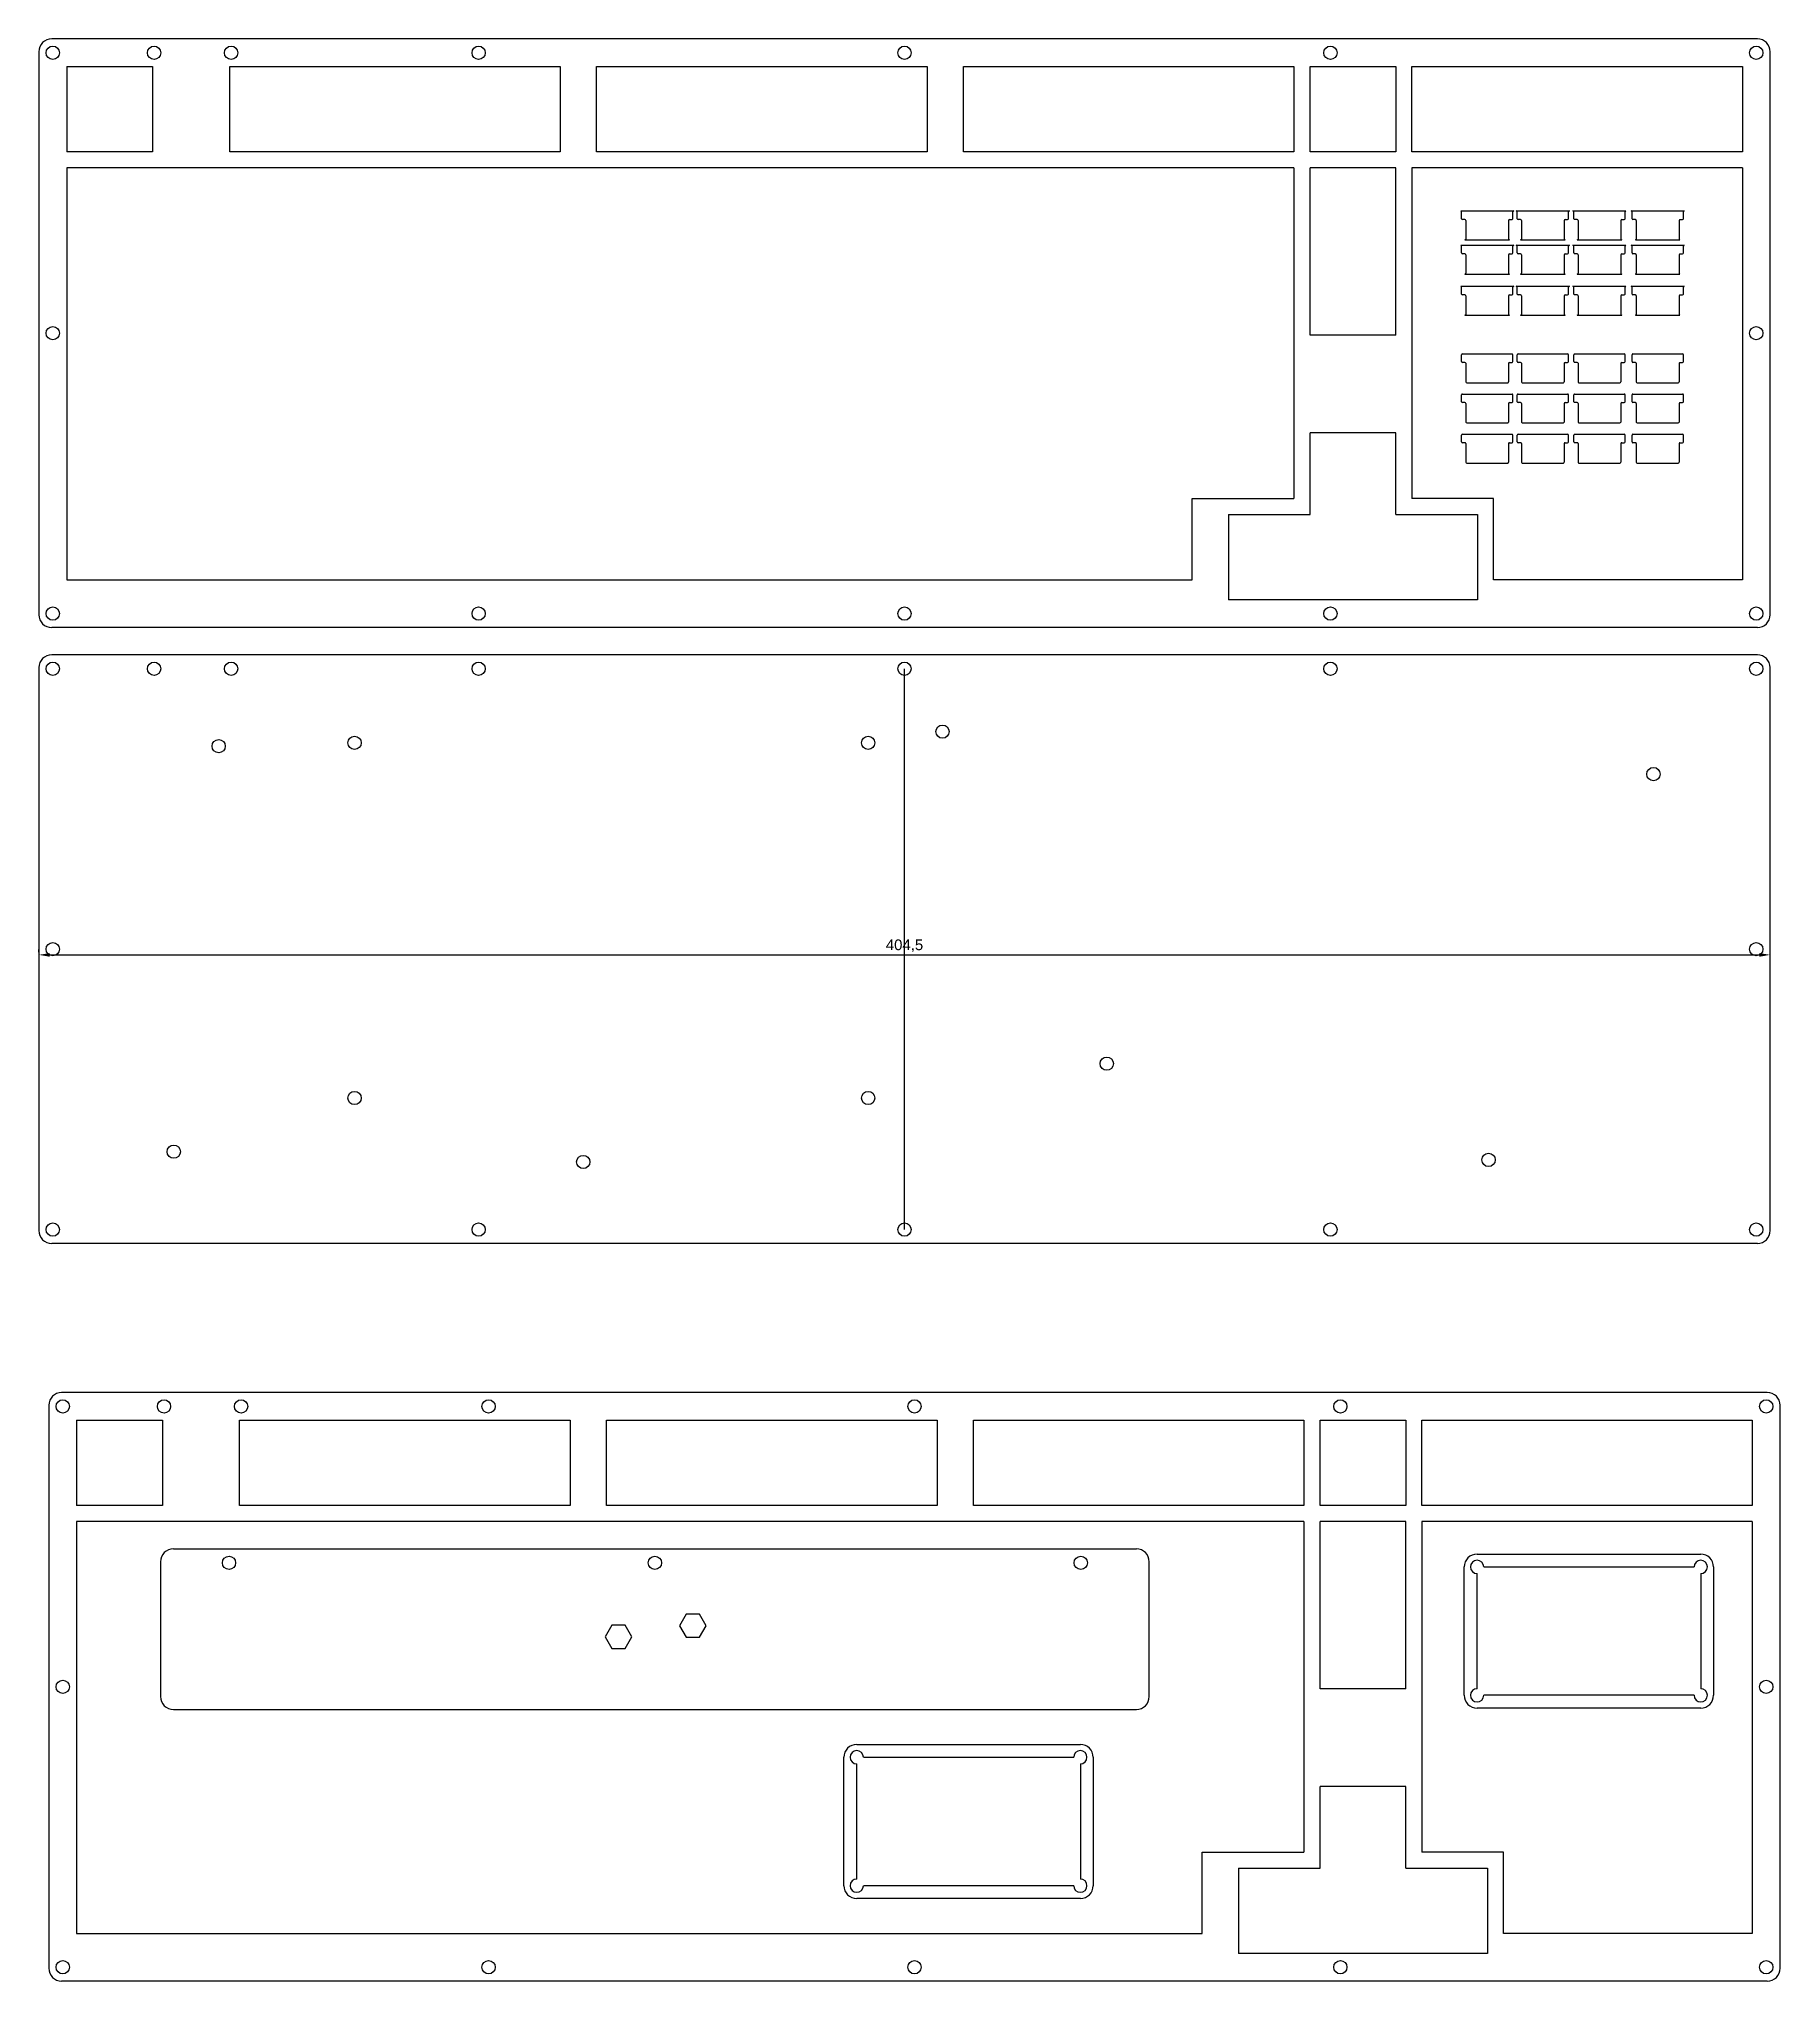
# Model space of a CAD drawing. Header units: millimetres. Extents: x 2268 to 3311, y 1469 to 1923.
# Drawn here: x 2267.8 to 2674.6, y 1468.9 to 1922.7 of the extents above; entities that cross this region are included whole.
import ezdxf

# ---------------------------------------------------------------- set-up
doc = ezdxf.new("R2010")
doc.units = ezdxf.units.MM
doc.styles.get("Standard").update_dxf_attribs({"font": 'arial.ttf'})
doc.dimstyles.new('ISO-25', dxfattribs={"dimtxt": 2.5, "dimasz": 2.5, "dimexe": 1.25, "dimexo": 0.625, "dimtad": 1, "dimtxsty": 'Standard', "dimcen": 2.5, "dimadec": 0, "dimazin": 0, "dimtfac": 1, "dimtmove": 0, "dimatfit": 3, "dimfxl": 1, "dimarcsym": 0})

msp = doc.modelspace()

# ---------------------------------------------------------------- blocks, each defined once
blk = doc.blocks.new('*D2')
at = {"color": 0, "lineweight": -2, "transparency": 16777216}
for p, q in [((2267.79, 1709.27), (2267.79, 1709.9)), ((2270.29, 1708.65), (2669.79, 1708.65)), ((2672.29, 1709.27), (2672.29, 1709.9))]:
    blk.add_line(p, q, dxfattribs=at)
at = {"color": 0, "transparency": 16777216}
for points in [[(2270.29, 1709.06), (2270.29, 1708.23), (2267.79, 1708.65)], [(2669.79, 1709.06), (2669.79, 1708.23), (2672.29, 1708.65)]]:
    blk.add_solid(points, dxfattribs=at)
at = {"layer": 'Defpoints', "color": 0, "transparency": 16777216}
for p in [(2267.79, 1708.65), (2672.29, 1708.65), (2672.29, 1708.65)]:
    blk.add_point(p, dxfattribs=at)
at = {"color": 0, "transparency": 16777216, "insert": (2470.04, 1710.77), "char_height": 2.5, "attachment_point": 5}
blk.add_mtext('404,5', dxfattribs=at)

# ---------------------------------------------------------------- dimensions: what is measured, and where the dimension line sits
dim = msp.add_linear_dim(base=(2672.29, 1708.646), p1=(2267.79, 1708.646), p2=(2672.29, 1708.646), dimstyle='ISO-25')
dim.commit()
dim.dimension.update_dxf_attribs({"geometry": '*D2', "text_midpoint": (2470.04, 1710.773)})

# ---------------------------------------------------------------- linework, layer by layer
for p, q in [((2669.29, 1922.689), (2270.79, 1922.689)), ((2267.79, 1919.689), (2267.79, 1788.139)), ((2274.29, 1916.189), (2274.29, 1896.279)), ((2274.29, 1916.189), (2294.327, 1916.189)), ((2294.327, 1916.189), (2294.327, 1896.279)), ((2312.377, 1916.189), (2389.575, 1916.189)), ((2312.377, 1896.279), (2312.377, 1916.189)), ((2389.575, 1916.189), (2389.575, 1896.279)), ((2398.102, 1916.189), (2475.302, 1916.189)), ((2398.102, 1896.279), (2398.102, 1916.189)), ((2475.302, 1916.189), (2475.302, 1896.279)), ((2483.827, 1916.189), (2561.027, 1916.189)), ((2483.827, 1896.279), (2483.827, 1916.189)), ((2561.027, 1916.189), (2561.027, 1896.279)), ((2564.788, 1916.189), (2584.838, 1916.189)), ((2564.788, 1896.279), (2564.788, 1916.189)), ((2584.838, 1916.189), (2584.838, 1896.279)), ((2588.602, 1916.189), (2665.79, 1916.189)), ((2588.602, 1896.279), (2588.602, 1916.189)), ((2665.79, 1916.189), (2665.79, 1896.279)), ((2672.29, 1788.139), (2672.29, 1919.689)), ((2294.327, 1896.279), (2274.29, 1896.279)), ((2274.29, 1892.516), (2274.29, 1796.269)), ((2561.027, 1892.516), (2274.29, 1892.516)), ((2389.575, 1896.279), (2312.377, 1896.279)), ((2475.302, 1896.279), (2398.102, 1896.279)), ((2561.027, 1896.279), (2483.827, 1896.279)), ((2561.027, 1892.516), (2561.027, 1815.316)), ((2584.838, 1896.279), (2564.788, 1896.279)), ((2564.788, 1853.416), (2564.788, 1892.516)), ((2584.838, 1892.516), (2564.788, 1892.516)), ((2584.838, 1853.416), (2584.838, 1892.516)), ((2665.79, 1896.279), (2588.602, 1896.279)), ((2588.602, 1892.516), (2588.602, 1815.317)), ((2665.79, 1892.516), (2588.602, 1892.516)), ((2665.79, 1892.516), (2665.79, 1796.269)), ((2599.98, 1882.47), (2612.38, 1882.47)), ((2600.18, 1880.67), (2600.18, 1882.27)), ((2600.98, 1880.47), (2600.38, 1880.47)), ((2601.18, 1880.27), (2601.18, 1875.92)), ((2611.18, 1880.27), (2611.18, 1875.92)), ((2611.38, 1880.47), (2611.98, 1880.47)), ((2612.18, 1880.67), (2612.18, 1882.27)), ((2612.973, 1882.47), (2625.373, 1882.47)), ((2613.173, 1880.67), (2613.173, 1882.27)), ((2613.973, 1880.47), (2613.373, 1880.47)), ((2614.173, 1880.27), (2614.173, 1875.92)), ((2624.173, 1880.27), (2624.173, 1875.92)), ((2624.373, 1880.47), (2624.973, 1880.47)), ((2625.173, 1880.67), (2625.173, 1882.27)), ((2626.199, 1882.47), (2638.599, 1882.47)), ((2626.399, 1880.67), (2626.399, 1882.27)), ((2627.199, 1880.47), (2626.599, 1880.47)), ((2627.399, 1880.27), (2627.399, 1875.92)), ((2637.399, 1880.27), (2637.399, 1875.92)), ((2637.599, 1880.47), (2638.199, 1880.47)), ((2638.399, 1880.67), (2638.399, 1882.27)), ((2639.808, 1882.47), (2652.208, 1882.47)), ((2640.008, 1880.67), (2640.008, 1882.27)), ((2640.808, 1880.47), (2640.208, 1880.47)), ((2641.008, 1880.27), (2641.008, 1875.92)), ((2651.008, 1880.27), (2651.008, 1875.92)), ((2651.208, 1880.47), (2651.808, 1880.47)), ((2652.008, 1880.67), (2652.008, 1882.27)), ((2599.98, 1874.459), (2612.38, 1874.459)), ((2600.98, 1875.72), (2611.38, 1875.72)), ((2612.973, 1874.459), (2625.373, 1874.459)), ((2613.973, 1875.72), (2624.373, 1875.72)), ((2626.199, 1874.459), (2638.599, 1874.459)), ((2627.199, 1875.72), (2637.599, 1875.72)), ((2639.808, 1874.459), (2652.208, 1874.459)), ((2640.808, 1875.72), (2651.208, 1875.72)), ((2600.18, 1872.659), (2600.18, 1874.259)), ((2600.98, 1872.459), (2600.38, 1872.459)), ((2601.18, 1872.259), (2601.18, 1867.909)), ((2611.18, 1872.259), (2611.18, 1867.909)), ((2611.38, 1872.459), (2611.98, 1872.459)), ((2612.18, 1872.659), (2612.18, 1874.259)), ((2613.173, 1872.659), (2613.173, 1874.259)), ((2613.973, 1872.459), (2613.373, 1872.459)), ((2614.173, 1872.259), (2614.173, 1867.909)), ((2624.173, 1872.259), (2624.173, 1867.909)), ((2624.373, 1872.459), (2624.973, 1872.459)), ((2625.173, 1872.659), (2625.173, 1874.259)), ((2626.399, 1872.659), (2626.399, 1874.259)), ((2627.199, 1872.459), (2626.599, 1872.459)), ((2627.399, 1872.259), (2627.399, 1867.909)), ((2637.399, 1872.259), (2637.399, 1867.909)), ((2637.599, 1872.459), (2638.199, 1872.459)), ((2638.399, 1872.659), (2638.399, 1874.259)), ((2640.008, 1872.659), (2640.008, 1874.259)), ((2640.808, 1872.459), (2640.208, 1872.459)), ((2641.008, 1872.259), (2641.008, 1867.909)), ((2651.008, 1872.259), (2651.008, 1867.909)), ((2651.208, 1872.459), (2651.808, 1872.459)), ((2652.008, 1872.659), (2652.008, 1874.259)), ((2600.98, 1867.709), (2611.38, 1867.709)), ((2613.973, 1867.709), (2624.373, 1867.709)), ((2627.199, 1867.709), (2637.599, 1867.709)), ((2640.808, 1867.709), (2651.208, 1867.709)), ((2599.98, 1864.868), (2612.38, 1864.868)), ((2600.18, 1863.068), (2600.18, 1864.668)), ((2600.98, 1862.868), (2600.38, 1862.868)), ((2601.18, 1862.668), (2601.18, 1858.318)), ((2611.18, 1862.668), (2611.18, 1858.318)), ((2611.38, 1862.868), (2611.98, 1862.868)), ((2612.18, 1863.068), (2612.18, 1864.668)), ((2612.973, 1864.868), (2625.373, 1864.868)), ((2613.173, 1863.068), (2613.173, 1864.668)), ((2613.973, 1862.868), (2613.373, 1862.868)), ((2614.173, 1862.668), (2614.173, 1858.318)), ((2624.173, 1862.668), (2624.173, 1858.318)), ((2624.373, 1862.868), (2624.973, 1862.868)), ((2625.173, 1863.068), (2625.173, 1864.668)), ((2626.199, 1864.868), (2638.599, 1864.868)), ((2626.399, 1863.068), (2626.399, 1864.668)), ((2627.199, 1862.868), (2626.599, 1862.868)), ((2627.399, 1862.668), (2627.399, 1858.318)), ((2637.399, 1862.668), (2637.399, 1858.318)), ((2637.599, 1862.868), (2638.199, 1862.868)), ((2638.399, 1863.068), (2638.399, 1864.668)), ((2639.808, 1864.868), (2652.208, 1864.868)), ((2640.008, 1863.068), (2640.008, 1864.668)), ((2640.808, 1862.868), (2640.208, 1862.868)), ((2641.008, 1862.668), (2641.008, 1858.318)), ((2651.008, 1862.668), (2651.008, 1858.318)), ((2651.208, 1862.868), (2651.808, 1862.868)), ((2652.008, 1863.068), (2652.008, 1864.668)), ((2600.98, 1858.118), (2611.38, 1858.118)), ((2613.973, 1858.118), (2624.373, 1858.118)), ((2627.199, 1858.118), (2637.599, 1858.118)), ((2640.808, 1858.118), (2651.208, 1858.118)), ((2584.838, 1853.416), (2564.788, 1853.416)), ((2600.18, 1847.278), (2600.18, 1848.878)), ((2600.38, 1849.078), (2611.98, 1849.078)), ((2612.18, 1847.278), (2612.18, 1848.878)), ((2613.173, 1847.278), (2613.173, 1848.878)), ((2613.373, 1849.078), (2624.973, 1849.078)), ((2625.173, 1847.278), (2625.173, 1848.878)), ((2626.399, 1847.278), (2626.399, 1848.878)), ((2626.599, 1849.078), (2638.199, 1849.078)), ((2638.399, 1847.278), (2638.399, 1848.878)), ((2640.008, 1847.278), (2640.008, 1848.878)), ((2640.208, 1849.078), (2651.808, 1849.078)), ((2652.008, 1847.278), (2652.008, 1848.878)), ((2600.98, 1847.078), (2600.38, 1847.078)), ((2601.18, 1846.878), (2601.18, 1842.528)), ((2611.18, 1846.878), (2611.18, 1842.528)), ((2611.38, 1847.078), (2611.98, 1847.078)), ((2613.973, 1847.078), (2613.373, 1847.078)), ((2614.173, 1846.878), (2614.173, 1842.528)), ((2624.173, 1846.878), (2624.173, 1842.528)), ((2624.373, 1847.078), (2624.973, 1847.078)), ((2627.199, 1847.078), (2626.599, 1847.078)), ((2627.399, 1846.878), (2627.399, 1842.528)), ((2637.399, 1846.878), (2637.399, 1842.528)), ((2637.599, 1847.078), (2638.199, 1847.078)), ((2640.808, 1847.078), (2640.208, 1847.078)), ((2641.008, 1846.878), (2641.008, 1842.528)), ((2651.008, 1846.878), (2651.008, 1842.528)), ((2651.208, 1847.078), (2651.808, 1847.078)), ((2600.18, 1837.904), (2600.18, 1839.504)), ((2600.38, 1839.704), (2611.98, 1839.704)), ((2601.38, 1842.328), (2610.98, 1842.328)), ((2612.18, 1837.904), (2612.18, 1839.504)), ((2613.173, 1837.904), (2613.173, 1839.504)), ((2613.373, 1839.704), (2624.973, 1839.704)), ((2614.373, 1842.328), (2623.973, 1842.328)), ((2625.173, 1837.904), (2625.173, 1839.504)), ((2626.399, 1837.904), (2626.399, 1839.504)), ((2626.599, 1839.704), (2638.199, 1839.704)), ((2627.599, 1842.328), (2637.199, 1842.328)), ((2638.399, 1837.904), (2638.399, 1839.504)), ((2640.008, 1837.904), (2640.008, 1839.504)), ((2640.208, 1839.704), (2651.808, 1839.704)), ((2641.208, 1842.328), (2650.808, 1842.328)), ((2652.008, 1837.904), (2652.008, 1839.504)), ((2600.98, 1837.704), (2600.38, 1837.704)), ((2601.18, 1837.504), (2601.18, 1833.154)), ((2611.18, 1837.504), (2611.18, 1833.154)), ((2611.38, 1837.704), (2611.98, 1837.704)), ((2613.973, 1837.704), (2613.373, 1837.704)), ((2614.173, 1837.504), (2614.173, 1833.154)), ((2624.173, 1837.504), (2624.173, 1833.154)), ((2624.373, 1837.704), (2624.973, 1837.704)), ((2627.199, 1837.704), (2626.599, 1837.704)), ((2627.399, 1837.504), (2627.399, 1833.154)), ((2637.399, 1837.504), (2637.399, 1833.154)), ((2637.599, 1837.704), (2638.199, 1837.704)), ((2640.808, 1837.704), (2640.208, 1837.704)), ((2641.008, 1837.504), (2641.008, 1833.154)), ((2651.008, 1837.504), (2651.008, 1833.154)), ((2651.208, 1837.704), (2651.808, 1837.704)), ((2564.788, 1811.554), (2564.788, 1830.604)), ((2584.838, 1830.604), (2564.788, 1830.604)), ((2584.838, 1811.554), (2584.838, 1830.604)), ((2600.18, 1828.516), (2600.18, 1830.116)), ((2600.38, 1830.316), (2611.98, 1830.316)), ((2601.38, 1832.954), (2610.98, 1832.954)), ((2612.18, 1828.516), (2612.18, 1830.116)), ((2613.173, 1828.516), (2613.173, 1830.116)), ((2613.373, 1830.316), (2624.973, 1830.316)), ((2614.373, 1832.954), (2623.973, 1832.954)), ((2625.173, 1828.516), (2625.173, 1830.116)), ((2626.399, 1828.516), (2626.399, 1830.116)), ((2626.599, 1830.316), (2638.199, 1830.316)), ((2627.599, 1832.954), (2637.199, 1832.954)), ((2638.399, 1828.516), (2638.399, 1830.116)), ((2640.008, 1828.516), (2640.008, 1830.116)), ((2640.208, 1830.316), (2651.808, 1830.316)), ((2641.208, 1832.954), (2650.808, 1832.954)), ((2652.008, 1828.516), (2652.008, 1830.116)), ((2600.98, 1828.316), (2600.38, 1828.316)), ((2601.18, 1828.116), (2601.18, 1823.766)), ((2611.18, 1828.116), (2611.18, 1823.766)), ((2611.38, 1828.316), (2611.98, 1828.316)), ((2613.973, 1828.316), (2613.373, 1828.316)), ((2614.173, 1828.116), (2614.173, 1823.766)), ((2624.173, 1828.116), (2624.173, 1823.766)), ((2624.373, 1828.316), (2624.973, 1828.316)), ((2627.199, 1828.316), (2626.599, 1828.316)), ((2627.399, 1828.116), (2627.399, 1823.766)), ((2637.399, 1828.116), (2637.399, 1823.766)), ((2637.599, 1828.316), (2638.199, 1828.316)), ((2640.808, 1828.316), (2640.208, 1828.316)), ((2641.008, 1828.116), (2641.008, 1823.766)), ((2651.008, 1828.116), (2651.008, 1823.766)), ((2651.208, 1828.316), (2651.808, 1828.316)), ((2601.38, 1823.566), (2610.98, 1823.566)), ((2614.373, 1823.566), (2623.973, 1823.566)), ((2627.599, 1823.566), (2637.199, 1823.566)), ((2641.208, 1823.566), (2650.808, 1823.566)), ((2537.214, 1796.269), (2537.214, 1815.316)), ((2537.214, 1815.316), (2561.027, 1815.316)), ((2545.738, 1811.554), (2545.738, 1791.639)), ((2545.738, 1811.554), (2564.788, 1811.554)), ((2584.838, 1811.554), (2603.888, 1811.554)), ((2607.652, 1815.317), (2588.602, 1815.317)), ((2603.888, 1811.554), (2603.888, 1791.639)), ((2607.652, 1796.269), (2607.652, 1815.317)), ((2274.29, 1796.269), (2537.214, 1796.269)), ((2665.79, 1796.269), (2607.652, 1796.269)), ((2603.888, 1791.639), (2545.738, 1791.639)), ((2669.29, 1785.139), (2270.79, 1785.139)), ((2267.79, 1775.763), (2267.79, 1644.213)), ((2669.29, 1778.763), (2270.79, 1778.763)), ((2470.04, 1644.463), (2470.04, 1775.513)), ((2672.29, 1644.213), (2672.29, 1775.763)), ((2669.29, 1641.213), (2270.79, 1641.213)), ((2270.118, 1603.402), (2270.118, 1471.852)), ((2671.618, 1606.402), (2273.118, 1606.402)), ((2674.618, 1471.852), (2674.618, 1603.402)), ((2276.618, 1599.902), (2276.618, 1579.992)), ((2276.618, 1599.902), (2296.654, 1599.902)), ((2296.654, 1599.902), (2296.654, 1579.992)), ((2314.704, 1599.902), (2391.903, 1599.902)), ((2314.704, 1579.992), (2314.704, 1599.902)), ((2391.903, 1599.902), (2391.903, 1579.992)), ((2400.43, 1599.902), (2477.63, 1599.902)), ((2400.43, 1579.992), (2400.43, 1599.902)), ((2477.63, 1599.902), (2477.63, 1579.992)), ((2486.155, 1599.902), (2563.355, 1599.902)), ((2486.155, 1579.992), (2486.155, 1599.902)), ((2563.355, 1599.902), (2563.355, 1579.992)), ((2567.116, 1599.902), (2587.166, 1599.902)), ((2567.116, 1579.992), (2567.116, 1599.902)), ((2587.166, 1599.902), (2587.166, 1579.992)), ((2590.93, 1599.902), (2668.118, 1599.902)), ((2590.93, 1579.992), (2590.93, 1599.902)), ((2668.118, 1599.902), (2668.118, 1579.992)), ((2296.654, 1579.992), (2276.618, 1579.992)), ((2391.903, 1579.992), (2314.704, 1579.992)), ((2477.63, 1579.992), (2400.43, 1579.992)), ((2563.355, 1579.992), (2486.155, 1579.992)), ((2587.166, 1579.992), (2567.116, 1579.992)), ((2668.118, 1579.992), (2590.93, 1579.992)), ((2276.618, 1576.229), (2276.618, 1479.982)), ((2563.354, 1576.229), (2276.618, 1576.229)), ((2563.354, 1576.229), (2563.354, 1499.029)), ((2567.116, 1537.129), (2567.116, 1576.229)), ((2587.166, 1576.229), (2567.116, 1576.229)), ((2587.166, 1537.129), (2587.166, 1576.229)), ((2590.93, 1576.229), (2590.93, 1499.03)), ((2668.118, 1576.229), (2590.93, 1576.229)), ((2668.118, 1576.229), (2668.118, 1479.982)), ((2296.218, 1566.852), (2296.218, 1535.338)), ((2299.218, 1569.852), (2524.218, 1569.852)), ((2527.218, 1535.338), (2527.218, 1566.852)), ((2603.807, 1568.639), (2656.059, 1568.639)), ((2600.807, 1535.639), (2600.807, 1565.639)), ((2603.807, 1537.189), (2603.807, 1564.089)), ((2605.357, 1565.639), (2654.509, 1565.639)), ((2656.059, 1564.089), (2656.059, 1537.189)), ((2659.059, 1565.639), (2659.059, 1535.639)), ((2587.166, 1537.129), (2567.116, 1537.129)), ((2654.509, 1535.639), (2605.357, 1535.639)), ((2299.218, 1532.338), (2524.218, 1532.338)), ((2656.059, 1532.639), (2603.807, 1532.639)), ((2455.869, 1491.161), (2455.869, 1521.161)), ((2458.869, 1524.161), (2511.121, 1524.161)), ((2460.419, 1521.161), (2509.571, 1521.161)), ((2514.121, 1521.161), (2514.121, 1491.161)), ((2458.869, 1492.711), (2458.869, 1519.611)), ((2511.121, 1519.611), (2511.121, 1492.711)), ((2567.116, 1495.267), (2567.116, 1514.317)), ((2587.166, 1514.317), (2567.116, 1514.317)), ((2587.166, 1495.267), (2587.166, 1514.317)), ((2539.542, 1479.982), (2539.542, 1499.029)), ((2539.542, 1499.029), (2563.354, 1499.029)), ((2609.98, 1499.03), (2590.93, 1499.03)), ((2609.98, 1479.982), (2609.98, 1499.03)), ((2548.066, 1495.267), (2548.066, 1475.352)), ((2548.066, 1495.267), (2567.116, 1495.267)), ((2587.166, 1495.267), (2606.216, 1495.267)), ((2606.216, 1495.267), (2606.216, 1475.352)), ((2509.571, 1491.161), (2460.419, 1491.161)), ((2511.121, 1488.161), (2458.869, 1488.161)), ((2276.618, 1479.982), (2539.542, 1479.982)), ((2668.118, 1479.982), (2609.98, 1479.982)), ((2606.216, 1475.352), (2548.066, 1475.352)), ((2671.618, 1468.852), (2273.118, 1468.852))]:
    msp.add_line(p, q)
for points in [[(2419.032, 1554.611), (2417.467, 1551.901), (2419.032, 1549.191), (2422.161, 1549.191), (2423.726, 1551.901), (2422.161, 1554.611)], [(2401.668, 1552.007), (2400.104, 1549.297), (2401.668, 1546.587), (2404.797, 1546.587), (2406.362, 1549.297), (2404.797, 1552.007)]]:
    msp.add_lwpolyline(points, close=True)
for centre in [(2271.04, 1919.439), (2271.04, 1919.439), (2294.703, 1919.439), (2312.703, 1919.439), (2370.54, 1919.439), (2470.04, 1919.439), (2569.54, 1919.439), (2669.04, 1919.439), (2669.04, 1919.439), (2271.04, 1853.914), (2669.04, 1853.914), (2271.04, 1788.389), (2370.54, 1788.389), (2470.04, 1788.389), (2569.54, 1788.389), (2669.04, 1788.389), (2271.04, 1775.513), (2271.04, 1775.513), (2294.703, 1775.513), (2312.703, 1775.513), (2370.54, 1775.513), (2370.54, 1775.513), (2370.54, 1775.513), (2370.54, 1775.513), (2470.04, 1775.513), (2470.04, 1775.513), (2470.04, 1775.513), (2470.04, 1775.513), (2569.54, 1775.513), (2569.54, 1775.513), (2569.54, 1775.513), (2569.54, 1775.513), (2669.04, 1775.513), (2669.04, 1775.513), (2478.918, 1760.812), (2309.804, 1757.407), (2341.555, 1758.208), (2461.555, 1758.208), (2645.013, 1750.891), (2271.04, 1709.988), (2669.04, 1709.988), (2517.278, 1683.234), (2341.555, 1675.208), (2461.555, 1675.208), (2299.297, 1662.666), (2394.991, 1660.261), (2606.495, 1660.746), (2271.04, 1644.463), (2370.54, 1644.463), (2470.04, 1644.463), (2569.54, 1644.463), (2669.04, 1644.463), (2273.368, 1603.152), (2273.368, 1603.152), (2297.031, 1603.152), (2315.031, 1603.152), (2372.868, 1603.152), (2472.368, 1603.152), (2571.868, 1603.152), (2671.368, 1603.152), (2671.368, 1603.152), (2312.218, 1566.602), (2312.218, 1566.602), (2312.218, 1566.602), (2312.218, 1566.602), (2411.718, 1566.602), (2411.718, 1566.602), (2411.718, 1566.602), (2411.718, 1566.602), (2511.218, 1566.602), (2511.218, 1566.602), (2511.218, 1566.602), (2511.218, 1566.602), (2273.368, 1537.627), (2671.368, 1537.627), (2273.368, 1472.102), (2372.868, 1472.102), (2472.368, 1472.102), (2571.868, 1472.102), (2671.368, 1472.102)]:
    msp.add_circle(centre, 1.55)
for centre, radius, start, end in [((2270.79, 1919.689), 3, 90, 180), ((2669.29, 1919.689), 3, 0, 90), ((2599.98, 1882.27), 0.2, 0, 90), ((2600.38, 1880.67), 0.2, 180, 270), ((2600.98, 1880.27), 0.2, 0, 90), ((2611.38, 1880.27), 0.2, 90, 180), ((2611.98, 1880.67), 0.2, 270, 0), ((2612.38, 1882.27), 0.2, 90, 180), ((2612.973, 1882.27), 0.2, 0, 90), ((2613.373, 1880.67), 0.2, 180, 270), ((2613.973, 1880.27), 0.2, 0, 90), ((2624.373, 1880.27), 0.2, 90, 180), ((2624.973, 1880.67), 0.2, 270, 0), ((2625.373, 1882.27), 0.2, 90, 180), ((2626.199, 1882.27), 0.2, 0, 90), ((2626.599, 1880.67), 0.2, 180, 270), ((2627.199, 1880.27), 0.2, 0, 90), ((2637.599, 1880.27), 0.2, 90, 180), ((2638.199, 1880.67), 0.2, 270, 0), ((2638.599, 1882.27), 0.2, 90, 180), ((2639.808, 1882.27), 0.2, 0, 90), ((2640.208, 1880.67), 0.2, 180, 270), ((2640.808, 1880.27), 0.2, 0, 90), ((2651.208, 1880.27), 0.2, 90, 180), ((2651.808, 1880.67), 0.2, 270, 0), ((2652.208, 1882.27), 0.2, 90, 180), ((2599.98, 1874.259), 0.2, 0, 90), ((2600.98, 1875.92), 0.2, 270, 0), ((2611.38, 1875.92), 0.2, 180, 270), ((2612.38, 1874.259), 0.2, 90, 180), ((2612.973, 1874.259), 0.2, 0, 90), ((2613.973, 1875.92), 0.2, 270, 0), ((2624.373, 1875.92), 0.2, 180, 270), ((2625.373, 1874.259), 0.2, 90, 180), ((2626.199, 1874.259), 0.2, 0, 90), ((2627.199, 1875.92), 0.2, 270, 0), ((2637.599, 1875.92), 0.2, 180, 270), ((2638.599, 1874.259), 0.2, 90, 180), ((2639.808, 1874.259), 0.2, 0, 90), ((2640.808, 1875.92), 0.2, 270, 0), ((2651.208, 1875.92), 0.2, 180, 270), ((2652.208, 1874.259), 0.2, 90, 180), ((2600.38, 1872.659), 0.2, 180, 270), ((2600.98, 1872.259), 0.2, 0, 90), ((2611.38, 1872.259), 0.2, 90, 180), ((2611.98, 1872.659), 0.2, 270, 0), ((2613.373, 1872.659), 0.2, 180, 270), ((2613.973, 1872.259), 0.2, 0, 90), ((2624.373, 1872.259), 0.2, 90, 180), ((2624.973, 1872.659), 0.2, 270, 0), ((2626.599, 1872.659), 0.2, 180, 270), ((2627.199, 1872.259), 0.2, 0, 90), ((2637.599, 1872.259), 0.2, 90, 180), ((2638.199, 1872.659), 0.2, 270, 0), ((2640.208, 1872.659), 0.2, 180, 270), ((2640.808, 1872.259), 0.2, 0, 90), ((2651.208, 1872.259), 0.2, 90, 180), ((2651.808, 1872.659), 0.2, 270, 0), ((2600.98, 1867.909), 0.2, 270, 0), ((2611.38, 1867.909), 0.2, 180, 270), ((2613.973, 1867.909), 0.2, 270, 0), ((2624.373, 1867.909), 0.2, 180, 270), ((2627.199, 1867.909), 0.2, 270, 0), ((2637.599, 1867.909), 0.2, 180, 270), ((2640.808, 1867.909), 0.2, 270, 0), ((2651.208, 1867.909), 0.2, 180, 270), ((2599.98, 1864.668), 0.2, 0, 90), ((2600.38, 1863.068), 0.2, 180, 270), ((2600.98, 1862.668), 0.2, 0, 90), ((2611.38, 1862.668), 0.2, 90, 180), ((2611.98, 1863.068), 0.2, 270, 0), ((2612.38, 1864.668), 0.2, 90, 180), ((2612.973, 1864.668), 0.2, 0, 90), ((2613.373, 1863.068), 0.2, 180, 270), ((2613.973, 1862.668), 0.2, 0, 90), ((2624.373, 1862.668), 0.2, 90, 180), ((2624.973, 1863.068), 0.2, 270, 0), ((2625.373, 1864.668), 0.2, 90, 180), ((2626.199, 1864.668), 0.2, 0, 90), ((2626.599, 1863.068), 0.2, 180, 270), ((2627.199, 1862.668), 0.2, 0, 90), ((2637.599, 1862.668), 0.2, 90, 180), ((2638.199, 1863.068), 0.2, 270, 0), ((2638.599, 1864.668), 0.2, 90, 180), ((2639.808, 1864.668), 0.2, 0, 90), ((2640.208, 1863.068), 0.2, 180, 270), ((2640.808, 1862.668), 0.2, 0, 90), ((2651.208, 1862.668), 0.2, 90, 180), ((2651.808, 1863.068), 0.2, 270, 0), ((2652.208, 1864.668), 0.2, 90, 180), ((2600.98, 1858.318), 0.2, 270, 0), ((2611.38, 1858.318), 0.2, 180, 270), ((2613.973, 1858.318), 0.2, 270, 0), ((2624.373, 1858.318), 0.2, 180, 270), ((2627.199, 1858.318), 0.2, 270, 0), ((2637.599, 1858.318), 0.2, 180, 270), ((2640.808, 1858.318), 0.2, 270, 0), ((2651.208, 1858.318), 0.2, 180, 270), ((2600.38, 1848.878), 0.2, 90, 180), ((2600.38, 1847.278), 0.2, 180, 270), ((2611.98, 1848.878), 0.2, 0, 90), ((2611.98, 1847.278), 0.2, 270, 0), ((2613.373, 1848.878), 0.2, 90, 180), ((2613.373, 1847.278), 0.2, 180, 270), ((2624.973, 1848.878), 0.2, 0, 90), ((2624.973, 1847.278), 0.2, 270, 0), ((2626.599, 1848.878), 0.2, 90, 180), ((2626.599, 1847.278), 0.2, 180, 270), ((2638.199, 1848.878), 0.2, 0, 90), ((2638.199, 1847.278), 0.2, 270, 0), ((2640.208, 1848.878), 0.2, 90, 180), ((2640.208, 1847.278), 0.2, 180, 270), ((2651.808, 1848.878), 0.2, 0, 90), ((2651.808, 1847.278), 0.2, 270, 0), ((2600.98, 1846.878), 0.2, 0, 90), ((2611.38, 1846.878), 0.2, 90, 180), ((2613.973, 1846.878), 0.2, 0, 90), ((2624.373, 1846.878), 0.2, 90, 180), ((2627.199, 1846.878), 0.2, 0, 90), ((2637.599, 1846.878), 0.2, 90, 180), ((2640.808, 1846.878), 0.2, 0, 90), ((2651.208, 1846.878), 0.2, 90, 180), ((2600.38, 1839.504), 0.2, 90, 180), ((2601.38, 1842.528), 0.2, 180, 270), ((2610.98, 1842.528), 0.2, 270, 0), ((2611.98, 1839.504), 0.2, 0, 90), ((2613.373, 1839.504), 0.2, 90, 180), ((2614.373, 1842.528), 0.2, 180, 270), ((2623.973, 1842.528), 0.2, 270, 0), ((2624.973, 1839.504), 0.2, 0, 90), ((2626.599, 1839.504), 0.2, 90, 180), ((2627.599, 1842.528), 0.2, 180, 270), ((2637.199, 1842.528), 0.2, 270, 0), ((2638.199, 1839.504), 0.2, 0, 90), ((2640.208, 1839.504), 0.2, 90, 180), ((2641.208, 1842.528), 0.2, 180, 270), ((2650.808, 1842.528), 0.2, 270, 0), ((2651.808, 1839.504), 0.2, 0, 90), ((2600.38, 1837.904), 0.2, 180, 270), ((2600.98, 1837.504), 0.2, 0, 90), ((2611.38, 1837.504), 0.2, 90, 180), ((2611.98, 1837.904), 0.2, 270, 0), ((2613.373, 1837.904), 0.2, 180, 270), ((2613.973, 1837.504), 0.2, 0, 90), ((2624.373, 1837.504), 0.2, 90, 180), ((2624.973, 1837.904), 0.2, 270, 0), ((2626.599, 1837.904), 0.2, 180, 270), ((2627.199, 1837.504), 0.2, 0, 90), ((2637.599, 1837.504), 0.2, 90, 180), ((2638.199, 1837.904), 0.2, 270, 0), ((2640.208, 1837.904), 0.2, 180, 270), ((2640.808, 1837.504), 0.2, 0, 90), ((2651.208, 1837.504), 0.2, 90, 180), ((2651.808, 1837.904), 0.2, 270, 0), ((2600.38, 1830.116), 0.2, 90, 180), ((2601.38, 1833.154), 0.2, 180, 270), ((2610.98, 1833.154), 0.2, 270, 0), ((2611.98, 1830.116), 0.2, 0, 90), ((2613.373, 1830.116), 0.2, 90, 180), ((2614.373, 1833.154), 0.2, 180, 270), ((2623.973, 1833.154), 0.2, 270, 0), ((2624.973, 1830.116), 0.2, 0, 90), ((2626.599, 1830.116), 0.2, 90, 180), ((2627.599, 1833.154), 0.2, 180, 270), ((2637.199, 1833.154), 0.2, 270, 0), ((2638.199, 1830.116), 0.2, 0, 90), ((2640.208, 1830.116), 0.2, 90, 180), ((2641.208, 1833.154), 0.2, 180, 270), ((2650.808, 1833.154), 0.2, 270, 0), ((2651.808, 1830.116), 0.2, 0, 90), ((2600.38, 1828.516), 0.2, 180, 270), ((2600.98, 1828.116), 0.2, 0, 90), ((2611.38, 1828.116), 0.2, 90, 180), ((2611.98, 1828.516), 0.2, 270, 0), ((2613.373, 1828.516), 0.2, 180, 270), ((2613.973, 1828.116), 0.2, 0, 90), ((2624.373, 1828.116), 0.2, 90, 180), ((2624.973, 1828.516), 0.2, 270, 0), ((2626.599, 1828.516), 0.2, 180, 270), ((2627.199, 1828.116), 0.2, 0, 90), ((2637.599, 1828.116), 0.2, 90, 180), ((2638.199, 1828.516), 0.2, 270, 0), ((2640.208, 1828.516), 0.2, 180, 270), ((2640.808, 1828.116), 0.2, 0, 90), ((2651.208, 1828.116), 0.2, 90, 180), ((2651.808, 1828.516), 0.2, 270, 0), ((2601.38, 1823.766), 0.2, 180, 270), ((2610.98, 1823.766), 0.2, 270, 0), ((2614.373, 1823.766), 0.2, 180, 270), ((2623.973, 1823.766), 0.2, 270, 0), ((2627.599, 1823.766), 0.2, 180, 270), ((2637.199, 1823.766), 0.2, 270, 0), ((2641.208, 1823.766), 0.2, 180, 270), ((2650.808, 1823.766), 0.2, 270, 0), ((2270.79, 1788.139), 3, 180, 270), ((2669.29, 1788.139), 3, 270, 0), ((2270.79, 1775.763), 3, 90, 180), ((2669.29, 1775.763), 3, 0, 90), ((2270.79, 1644.213), 3, 180, 270), ((2669.29, 1644.213), 3, 270, 0), ((2273.118, 1603.402), 3, 90, 180), ((2671.618, 1603.402), 3, 0, 90), ((2299.218, 1566.852), 3, 90, 180), ((2524.218, 1566.852), 3, 0, 90), ((2603.807, 1565.639), 3, 90, 180), ((2603.807, 1565.639), 1.55, 0, 270), ((2656.059, 1565.639), 1.55, 270, 180), ((2656.059, 1565.639), 3, 0, 90), ((2299.218, 1535.338), 3, 180, 270), ((2524.218, 1535.338), 3, 270, 0), ((2603.807, 1535.639), 3, 180, 270), ((2603.807, 1535.639), 1.55, 90, 0), ((2656.059, 1535.639), 1.55, 180, 90), ((2656.059, 1535.639), 3, 270, 0), ((2458.869, 1521.161), 3, 90, 180), ((2458.869, 1521.161), 1.55, 0, 270), ((2511.121, 1521.161), 1.55, 270, 180), ((2511.121, 1521.161), 3, 0, 90), ((2458.869, 1491.161), 3, 180, 270), ((2458.869, 1491.161), 1.55, 90, 0), ((2511.121, 1491.161), 1.55, 180, 90), ((2511.121, 1491.161), 3, 270, 0), ((2273.118, 1471.852), 3, 180, 270), ((2671.618, 1471.852), 3, 270, 0)]:
    msp.add_arc(centre, radius, start, end)

msp.set_redraw_order([(e.dxf.handle, doc.entitydb.next_handle()) for e in msp.query("TEXT MTEXT ATTDEF DIMENSION ARC_DIMENSION")])  # texts and dimensions are drawn at this point

doc.saveas('drawing.dxf')
